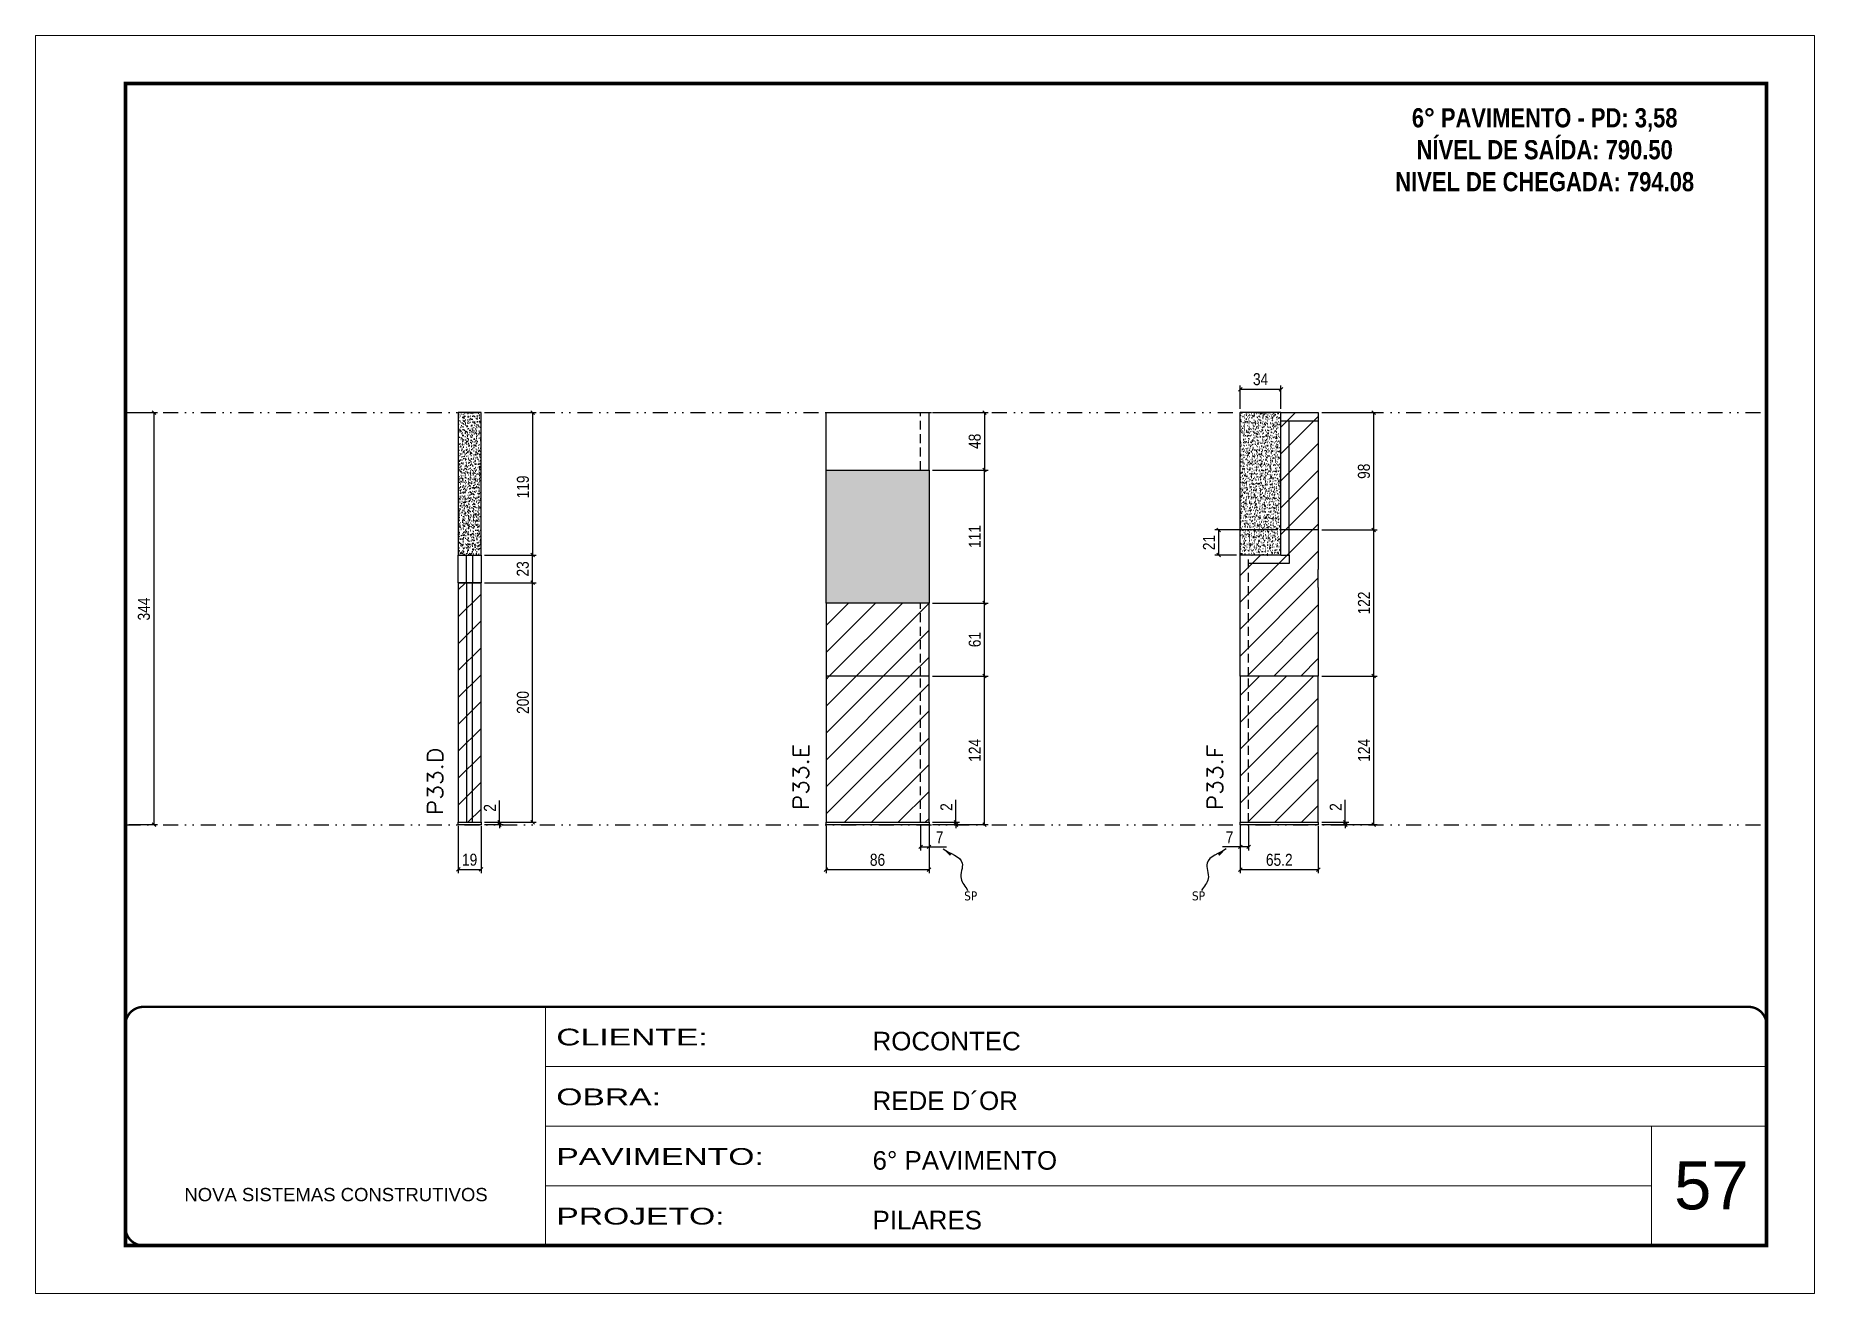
# Model space of a CAD drawing. Extents: x 28748 to 35002, y 14885 to 43501.
# Drawn here: x 28748 to 30233, y 26371 to 27421 of the extents above; entities that cross this region are included whole.
import ezdxf

# ---------------------------------------------------------------- set-up
doc = ezdxf.new("R2010")
doc.units = 0
for name, pattern in [('CONTINUO', [0]), ('DASHED', [0.75, 0.5, -0.25]), ('DIVIDE2', [0.625, 0.25, -0.125, 0, -0.125, 0, -0.125]), ('HIDDEN', [0.375, 0.25, -0.125])]:
    doc.linetypes.add(name, pattern=pattern)
for name, color, linetype, lineweight in [('CARIMBO', 255, 'Continuous', 9), ('Folhas', 255, 'Continuous', 9), ('Hachura', 251, 'Continuous', 9), ('SARRAFO DE PRESSAO', 251, 'DASHED', 9), ('Texto Seção', 7, 'Continuous', 15)]:
    doc.layers.add(name, color=color, linetype=linetype, lineweight=lineweight)
for name, color, linetype in [('COTA', 241, 'Continuous'), ('NOMENCLATURA', 7, 'Continuous'), ('Nível', 160, 'Continuous'), ('Painéis', 200, 'Continuous'), ('SARR_2.2x7', 40, 'Continuous'), ('Sarrafo de Pressão', 42, 'HIDDEN'), ('texto', 7, 'Continuous')]:
    doc.layers.add(name, color=color, linetype=linetype)
doc.styles.add('ARIAL', font='arial.ttf')
doc.styles.add('COTA TECNICA', font='techl___.ttf', dxfattribs={"height": 10})
doc.styles.add('COTA TECNICA-50', font='techl___.ttf', dxfattribs={"height": 10})
doc.styles.add('REGUA-120', font='ROMANS.shx', dxfattribs={"height": 15})
doc.styles.add('ROMANC', font='techb___.ttf', dxfattribs={"height": 2.5})
doc.styles.get("Standard").update_dxf_attribs({"font": 'arial.ttf'})
doc.styles.add('Tecnologia', font='')
doc.styles.get('Tecnologia').set_extended_font_data('Forgotten Futurist')
doc.dimstyles.new('COTA PAINEL-50', dxfattribs={"dimtxt": 10, "dimasz": 3, "dimexe": 3, "dimexo": 3, "dimgap": 3, "dimtad": 1, "dimdec": 1, "dimzin": 12, "dimdsep": 46, "dimtxsty": 'COTA TECNICA-50', "dimblk1": 'OBLIQUE', "dimblk2": 'OBLIQUE', "dimsah": 1, "dimcen": 0.9, "dimclrd": 4, "dimclre": 4, "dimclrt": 240, "dimadec": 1, "dimazin": 3, "dimtfac": 1, "dimtdec": 1, "dimtmove": 0, "dimatfit": 3, "dimfxl": 1, "dimtolj": 1, "dimtzin": 12, "dimarcsym": 0})
doc.dimstyles.new('PAINEL', dxfattribs={"dimtxt": 10, "dimasz": 3, "dimexe": 3, "dimexo": 3, "dimgap": 3, "dimtad": 1, "dimdec": 1, "dimzin": 12, "dimdsep": 46, "dimtxsty": 'COTA TECNICA', "dimblk1": 'OBLIQUE', "dimblk2": 'OBLIQUE', "dimsah": 1, "dimcen": 0.9, "dimclrd": 4, "dimclre": 4, "dimclrt": 240, "dimadec": 1, "dimazin": 3, "dimtfac": 1, "dimtdec": 1, "dimtmove": 0, "dimatfit": 3, "dimfxl": 1, "dimtolj": 1, "dimtzin": 12, "dimarcsym": 0})
doc.dimstyles.get("Standard").update_dxf_attribs({"dimtxt": 0.18, "dimasz": 0.18, "dimexe": 0.18, "dimexo": 0.0625, "dimgap": 0.09, "dimtad": 0, "dimtih": 1, "dimtoh": 1, "dimdec": 4, "dimzin": 0, "dimdsep": 46, "dimtxsty": 'Standard', "dimcen": 0.09, "dimadec": 0, "dimazin": 0, "dimtfac": 1, "dimtdec": 4, "dimtofl": 0, "dimtmove": 0, "dimatfit": 3, "dimfxl": 1, "dimtolj": 1, "dimtzin": 0, "dimarcsym": 0})
pattern_1 = [(45, (22602.309, 35568.31), (-11.22532, 11.22532), [])]

msp = doc.modelspace()

# ---------------------------------------------------------------- texts
at = {"layer": 'CARIMBO', "style": 'ARIAL'}
msp.add_text('57', height=40, dxfattribs=at).set_placement((30116.2, 26440.84))
at = {"layer": 'NOMENCLATURA', "color": 2, "insert": (30008.17, 27386.75), "char_height": 16, "attachment_point": 2, "style": 'ROMANC'}
msp.add_mtext_dynamic_manual_height_columns('\\P6° PAVIMENTO - PD: 3,58\\PNÍVEL DE SAÍDA: 790.50\\PNIVEL DE CHEGADA: 794.08', width=300.2766, gutter_width=1, heights=[0], dxfattribs=at)
at = {"layer": 'texto', "color": 0, "char_height": 7.5, "attachment_point": 5}
for insert in [(29528.99, 26702.48), (29719.19, 26702.48)]:
    msp.add_mtext('{\\fTahoma|b0|i0|c0|p34;\\C4;SP}', dxfattribs=dict(at, insert=insert))
at = {"layer": 'Texto Seção', "style": 'REGUA-120', "width": 1.1}
for s, p in [('P33.D', (29088.45, 26769.87)), ('P33.E', (29393.75, 26774.04)), ('P33.F', (29739.5, 26774.04))]:
    msp.add_text(s, height=13, rotation=90, dxfattribs=at).set_placement(p)

# ---------------------------------------------------------------- blocks, each defined once
blk = doc.blocks.new('9999999999')
at = {"color": 30, "linetype": 'CONTINUO'}
for p, q in [((98564.6, 34230.2), (98564.6, 34429.4)), ((98564.6, 34379.6), (99584, 34379.6)), ((98564.6, 34329.8), (99488, 34329.8)), ((99584, 34329.8), (99488, 34329.8)), ((99488, 34329.8), (99488, 34230.2)), ((98564.6, 34280), (99488, 34280))]:
    blk.add_line(p, q, dxfattribs=at)
at = {"color": 30, "linetype": 'CONTINUO', "const_width": 2}
blk.add_lwpolyline([(99584, 34230.2), (99584, 34414.4, 0.414214), (99569, 34429.4), (98229, 34429.4, 0.414214), (98214, 34414.4), (98214, 34245.2, 0.414214), (98229, 34230.2), (99584, 34230.2)], format="xyb", dxfattribs=at)
at = {"layer": 'Folhas'}
blk.add_lwpolyline([(98139, 34190.2), (99624, 34190.2), (99624, 35240.2), (98139, 35240.2)], close=True, dxfattribs=at)
at = {"layer": 'Folhas', "color": 30, "const_width": 3}
blk.add_lwpolyline([(98214, 34230.2), (99584, 34230.2), (99584, 35200.2), (98214, 35200.2)], close=True, dxfattribs=at)
at = {"color": 7, "linetype": 'Continuous', "ltscale": 5, "style": 'ARIAL'}
for s, height, p in [('ROCONTEC', 15.48, (98837.7, 34393.1)), ('REDE D´OR', 15.48, (98837.7, 34343.3)), ('6° PAVIMENTO', 15.483, (98837.7, 34293.5)), ('NOVA SISTEMAS CONSTRUTIVOS', 11.059, (98263.2, 34267.2)), ('PILARES', 15.48, (98837.7, 34243.7))]:
    blk.add_text(s, height=height, dxfattribs=at).set_placement(p)
at = {"layer": 'Folhas', "color": 7, "style": 'Tecnologia', "width": 1.5}
for s, p in [('CLIENTE:', (98573.7, 34397.2)), ('OBRA:', (98573.7, 34347.3)), ('PAVIMENTO:', (98573.7, 34297.5)), ('PROJETO:', (98573.7, 34247.7))]:
    blk.add_text(s, height=14, dxfattribs=at).set_placement(p)
blk = doc.blocks.new('_Oblique')
at = {"color": 0, "linetype": 'ByBlock', "lineweight": -2}
blk.add_line((-0.5, -0.5), (0.5, 0.5), dxfattribs=at)
blk = doc.blocks.new('*D1070')
at = {"layer": 'COTA', "color": 4, "linetype": 'ByBlock', "lineweight": -2, "transparency": 16777216}
for p, q in [((28826.3, 27106), (28850.1, 27106)), ((28847.1, 27106), (28847.1, 26762)), ((28826.3, 26762), (28850.1, 26762))]:
    blk.add_line(p, q, dxfattribs=at)
at = {"layer": 'Defpoints', "color": 0, "linetype": 'ByBlock', "transparency": 16777216}
for p in [(28823.3, 27106), (28823.3, 26762), (28847.1, 26762)]:
    blk.add_point(p, dxfattribs=at)
at = {"layer": 'COTA', "color": 4, "linetype": 'ByBlock', "lineweight": -2, "transparency": 16777216, "xscale": 3, "yscale": 3, "zscale": 3}
for p, rotation in [((28847.1, 27106), 90), ((28847.1, 26762), 270)]:
    blk.add_blockref('_Oblique', p, dxfattribs=dict(at, rotation=rotation))
at = {"layer": 'COTA', "color": 240, "linetype": 'ByBlock', "transparency": 16777216, "insert": (28838.8, 26942), "char_height": 10, "attachment_point": 5, "rotation": 90, "style": 'COTA TECNICA'}
blk.add_mtext('\\A1;344', dxfattribs=at)
blk = doc.blocks.new('*D1071')
at = {"layer": 'COTA', "color": 4, "lineweight": -2, "transparency": 16777216}
for p, q in [((29754, 26761), (29754, 26721.5)), ((29819.2, 26761), (29819.2, 26721.5)), ((29754, 26724.5), (29819.2, 26724.5))]:
    blk.add_line(p, q, dxfattribs=at)
at = {"layer": 'Defpoints', "color": 0, "transparency": 16777216}
for p in [(29754, 26764), (29819.2, 26764), (29819.2, 26724.5)]:
    blk.add_point(p, dxfattribs=at)
at = {"layer": 'COTA', "color": 4, "lineweight": -2, "transparency": 16777216, "xscale": 3, "yscale": 3, "zscale": 3, "rotation": 180}
blk.add_blockref('_Oblique', (29754, 26724.5), dxfattribs=at)
at = {"layer": 'COTA', "color": 4, "lineweight": -2, "transparency": 16777216, "xscale": 3, "yscale": 3, "zscale": 3}
blk.add_blockref('_Oblique', (29819.2, 26724.5), dxfattribs=at)
at = {"layer": 'COTA', "color": 240, "transparency": 16777216, "insert": (29786.6, 26732.6), "char_height": 10, "attachment_point": 5, "style": 'COTA TECNICA'}
blk.add_mtext('\\A1;65.2', dxfattribs=at)
blk = doc.blocks.new('*D1072')
at = {"layer": 'COTA', "color": 4, "lineweight": -2, "transparency": 16777216}
for p, q in [((29761, 26761), (29761, 26740.5)), ((29754, 26759), (29754, 26740.5)), ((29754, 26743.5), (29739.2, 26743.5)), ((29761, 26743.5), (29754, 26743.5))]:
    blk.add_line(p, q, dxfattribs=at)
at = {"layer": 'Defpoints', "color": 0, "transparency": 16777216}
for p in [(29754, 26762), (29761, 26764), (29754, 26743.5)]:
    blk.add_point(p, dxfattribs=at)
at = {"layer": 'COTA', "color": 4, "lineweight": -2, "transparency": 16777216, "xscale": 3, "yscale": 3, "zscale": 3, "rotation": 180}
blk.add_blockref('_Oblique', (29754, 26743.5), dxfattribs=at)
at = {"layer": 'COTA', "color": 4, "lineweight": -2, "transparency": 16777216, "xscale": 3, "yscale": 3, "zscale": 3}
blk.add_blockref('_Oblique', (29761, 26743.5), dxfattribs=at)
at = {"layer": 'COTA', "color": 240, "transparency": 16777216, "insert": (29745.1, 26751.5), "char_height": 10, "attachment_point": 5, "style": 'COTA TECNICA-50'}
blk.add_mtext('\\A1;7', dxfattribs=at)
blk = doc.blocks.new('*D1073')
at = {"layer": 'COTA', "color": 4, "lineweight": -2, "transparency": 16777216}
for p, q in [((29822.2, 26886), (29868.4, 26886)), ((29865.4, 26762), (29865.4, 26886)), ((29822.2, 26762), (29868.4, 26762))]:
    blk.add_line(p, q, dxfattribs=at)
at = {"layer": 'Defpoints', "color": 0, "transparency": 16777216}
for p in [(29819.2, 26886), (29865.4, 26886), (29819.2, 26762)]:
    blk.add_point(p, dxfattribs=at)
at = {"layer": 'COTA', "color": 4, "lineweight": -2, "transparency": 16777216, "xscale": 3, "yscale": 3, "zscale": 3}
for p, rotation in [((29865.4, 26886), 90), ((29865.4, 26762), 270)]:
    blk.add_blockref('_Oblique', p, dxfattribs=dict(at, rotation=rotation))
at = {"layer": 'COTA', "color": 240, "transparency": 16777216, "insert": (29857.3, 26824), "char_height": 10, "attachment_point": 5, "rotation": 90, "style": 'COTA TECNICA-50'}
blk.add_mtext('\\A1;124', dxfattribs=at)
blk = doc.blocks.new('*D1074')
at = {"layer": 'COTA', "color": 4, "lineweight": -2, "transparency": 16777216}
for p, q in [((29841.7, 26764), (29841.7, 26782.8)), ((29822.2, 26764), (29844.7, 26764)), ((29822.2, 26762), (29844.7, 26762)), ((29841.7, 26762), (29841.7, 26764)), ((29841.7, 26762), (29841.7, 26759))]:
    blk.add_line(p, q, dxfattribs=at)
at = {"layer": 'Defpoints', "color": 0, "transparency": 16777216}
for p in [(29819.2, 26764), (29819.2, 26762), (29841.7, 26762)]:
    blk.add_point(p, dxfattribs=at)
at = {"layer": 'COTA', "color": 4, "lineweight": -2, "transparency": 16777216, "xscale": 3, "yscale": 3, "zscale": 3}
for p, rotation in [((29841.7, 26764), 270), ((29841.7, 26762), 90)]:
    blk.add_blockref('_Oblique', p, dxfattribs=dict(at, rotation=rotation))
at = {"layer": 'COTA', "color": 240, "transparency": 16777216, "insert": (29833.7, 26776.7), "char_height": 10, "attachment_point": 5, "rotation": 90, "style": 'COTA TECNICA-50'}
blk.add_mtext('\\A1;2', dxfattribs=at)
blk = doc.blocks.new('*D1075')
at = {"layer": 'COTA', "color": 4, "lineweight": -2, "transparency": 16777216}
for p, q in [((29408.2, 26761), (29408.2, 26721.5)), ((29494.2, 26761), (29494.2, 26721.5)), ((29408.2, 26724.5), (29494.2, 26724.5))]:
    blk.add_line(p, q, dxfattribs=at)
at = {"layer": 'Defpoints', "color": 0, "transparency": 16777216}
for p in [(29408.2, 26764), (29494.2, 26764), (29494.2, 26724.5)]:
    blk.add_point(p, dxfattribs=at)
at = {"layer": 'COTA', "color": 4, "lineweight": -2, "transparency": 16777216, "xscale": 3, "yscale": 3, "zscale": 3, "rotation": 180}
blk.add_blockref('_Oblique', (29408.2, 26724.5), dxfattribs=at)
at = {"layer": 'COTA', "color": 4, "lineweight": -2, "transparency": 16777216, "xscale": 3, "yscale": 3, "zscale": 3}
blk.add_blockref('_Oblique', (29494.2, 26724.5), dxfattribs=at)
at = {"layer": 'COTA', "color": 240, "transparency": 16777216, "insert": (29451.2, 26732.6), "char_height": 10, "attachment_point": 5, "style": 'COTA TECNICA'}
blk.add_mtext('\\A1;86', dxfattribs=at)
blk = doc.blocks.new('*D1076')
at = {"layer": 'COTA', "color": 4, "lineweight": -2, "transparency": 16777216}
for p, q in [((29487.2, 26761), (29487.2, 26740.5)), ((29494.2, 26759), (29494.2, 26740.5)), ((29487.2, 26743.5), (29494.2, 26743.5)), ((29494.2, 26743.5), (29508.9, 26743.5))]:
    blk.add_line(p, q, dxfattribs=at)
at = {"layer": 'Defpoints', "color": 0, "transparency": 16777216}
for p in [(29487.2, 26764), (29494.2, 26762), (29494.2, 26743.5)]:
    blk.add_point(p, dxfattribs=at)
at = {"layer": 'COTA', "color": 4, "lineweight": -2, "transparency": 16777216, "xscale": 3, "yscale": 3, "zscale": 3, "rotation": 180}
blk.add_blockref('_Oblique', (29487.2, 26743.5), dxfattribs=at)
at = {"layer": 'COTA', "color": 4, "lineweight": -2, "transparency": 16777216, "xscale": 3, "yscale": 3, "zscale": 3}
blk.add_blockref('_Oblique', (29494.2, 26743.5), dxfattribs=at)
at = {"layer": 'COTA', "color": 240, "transparency": 16777216, "insert": (29503.1, 26751.5), "char_height": 10, "attachment_point": 5, "style": 'COTA TECNICA-50'}
blk.add_mtext('\\A1;7', dxfattribs=at)
blk = doc.blocks.new('*D1077')
at = {"layer": 'COTA', "color": 4, "lineweight": -2, "transparency": 16777216}
for p, q in [((29497.2, 26886), (29543.5, 26886)), ((29540.5, 26762), (29540.5, 26886)), ((29497.2, 26762), (29543.5, 26762))]:
    blk.add_line(p, q, dxfattribs=at)
at = {"layer": 'Defpoints', "color": 0, "transparency": 16777216}
for p in [(29494.2, 26886), (29540.5, 26886), (29494.2, 26762)]:
    blk.add_point(p, dxfattribs=at)
at = {"layer": 'COTA', "color": 4, "lineweight": -2, "transparency": 16777216, "xscale": 3, "yscale": 3, "zscale": 3}
for p, rotation in [((29540.5, 26886), 90), ((29540.5, 26762), 270)]:
    blk.add_blockref('_Oblique', p, dxfattribs=dict(at, rotation=rotation))
at = {"layer": 'COTA', "color": 240, "transparency": 16777216, "insert": (29532.4, 26824), "char_height": 10, "attachment_point": 5, "rotation": 90, "style": 'COTA TECNICA-50'}
blk.add_mtext('\\A1;124', dxfattribs=at)
blk = doc.blocks.new('*D1078')
at = {"layer": 'COTA', "color": 4, "lineweight": -2, "transparency": 16777216}
for p, q in [((29516.7, 26764), (29516.7, 26782.8)), ((29497.2, 26764), (29519.7, 26764)), ((29497.2, 26762), (29519.7, 26762)), ((29516.7, 26762), (29516.7, 26764)), ((29516.7, 26762), (29516.7, 26759))]:
    blk.add_line(p, q, dxfattribs=at)
at = {"layer": 'Defpoints', "color": 0, "transparency": 16777216}
for p in [(29494.2, 26764), (29494.2, 26762), (29516.7, 26762)]:
    blk.add_point(p, dxfattribs=at)
at = {"layer": 'COTA', "color": 4, "lineweight": -2, "transparency": 16777216, "xscale": 3, "yscale": 3, "zscale": 3}
for p, rotation in [((29516.7, 26764), 270), ((29516.7, 26762), 90)]:
    blk.add_blockref('_Oblique', p, dxfattribs=dict(at, rotation=rotation))
at = {"layer": 'COTA', "color": 240, "transparency": 16777216, "insert": (29508.7, 26776.7), "char_height": 10, "attachment_point": 5, "rotation": 90, "style": 'COTA TECNICA-50'}
blk.add_mtext('\\A1;2', dxfattribs=at)
blk = doc.blocks.new('*D1079')
at = {"layer": 'COTA', "color": 4, "linetype": 'ByBlock', "lineweight": -2, "transparency": 16777216}
for p, q in [((29497.2, 26947), (29543.5, 26947)), ((29540.5, 26886), (29540.5, 26947)), ((29497.2, 26886), (29543.5, 26886))]:
    blk.add_line(p, q, dxfattribs=at)
at = {"layer": 'Defpoints', "color": 0, "linetype": 'ByBlock', "transparency": 16777216}
for p in [(29494.2, 26947), (29540.5, 26947), (29494.2, 26886)]:
    blk.add_point(p, dxfattribs=at)
at = {"layer": 'COTA', "color": 4, "linetype": 'ByBlock', "lineweight": -2, "transparency": 16777216, "xscale": 3, "yscale": 3, "zscale": 3}
for p, rotation in [((29540.5, 26947), 90), ((29540.5, 26886), 270)]:
    blk.add_blockref('_Oblique', p, dxfattribs=dict(at, rotation=rotation))
at = {"layer": 'COTA', "color": 240, "linetype": 'ByBlock', "transparency": 16777216, "insert": (29532.4, 26916.5), "char_height": 10, "attachment_point": 5, "rotation": 90, "style": 'COTA TECNICA'}
blk.add_mtext('\\A1;61', dxfattribs=at)
blk = doc.blocks.new('*D1204')
at = {"layer": 'COTA', "color": 4, "lineweight": -2, "transparency": 16777216}
for p, q in [((29101.2, 26761), (29101.2, 26721.6)), ((29120.2, 26761), (29120.2, 26721.6)), ((29101.2, 26724.6), (29120.2, 26724.6))]:
    blk.add_line(p, q, dxfattribs=at)
at = {"layer": 'Defpoints', "color": 0, "transparency": 16777216}
for p in [(29101.2, 26764), (29120.2, 26764), (29120.2, 26724.6)]:
    blk.add_point(p, dxfattribs=at)
at = {"layer": 'COTA', "color": 4, "lineweight": -2, "transparency": 16777216, "xscale": 3, "yscale": 3, "zscale": 3, "rotation": 180}
blk.add_blockref('_Oblique', (29101.2, 26724.6), dxfattribs=at)
at = {"layer": 'COTA', "color": 4, "lineweight": -2, "transparency": 16777216, "xscale": 3, "yscale": 3, "zscale": 3}
blk.add_blockref('_Oblique', (29120.2, 26724.6), dxfattribs=at)
at = {"layer": 'COTA', "color": 240, "transparency": 16777216, "insert": (29110.7, 26732.7), "char_height": 10, "attachment_point": 5, "style": 'COTA TECNICA'}
blk.add_mtext('\\A1;19', dxfattribs=at)
blk = doc.blocks.new('*D1205')
at = {"layer": 'COTA', "color": 4, "lineweight": -2, "transparency": 16777216}
for p, q in [((29135.6, 26764), (29135.6, 26782.1)), ((29123.2, 26764), (29138.6, 26764)), ((29123.2, 26762), (29138.6, 26762)), ((29135.6, 26762), (29135.6, 26764)), ((29135.6, 26762), (29135.6, 26759))]:
    blk.add_line(p, q, dxfattribs=at)
at = {"layer": 'Defpoints', "color": 0, "transparency": 16777216}
for p in [(29120.2, 26764), (29120.2, 26762), (29135.6, 26764)]:
    blk.add_point(p, dxfattribs=at)
at = {"layer": 'COTA', "color": 4, "lineweight": -2, "transparency": 16777216, "xscale": 3, "yscale": 3, "zscale": 3}
for p, rotation in [((29135.6, 26764), 270), ((29135.6, 26762), 90)]:
    blk.add_blockref('_Oblique', p, dxfattribs=dict(at, rotation=rotation))
at = {"layer": 'COTA', "color": 240, "transparency": 16777216, "insert": (29127.6, 26776), "char_height": 10, "attachment_point": 5, "rotation": 90, "style": 'COTA TECNICA-50'}
blk.add_mtext('\\A1;2', dxfattribs=at)
blk = doc.blocks.new('*D1985')
at = {"layer": 'COTA', "color": 4, "linetype": 'ByBlock', "lineweight": -2, "transparency": 16777216}
for p, q in [((29123.2, 27106), (29166.3, 27106)), ((29163.3, 27106), (29163.3, 26987)), ((29123.2, 26987), (29166.3, 26987))]:
    blk.add_line(p, q, dxfattribs=at)
at = {"layer": 'Defpoints', "color": 0, "linetype": 'ByBlock', "transparency": 16777216}
for p in [(29120.2, 27106), (29120.2, 26987), (29163.3, 26987)]:
    blk.add_point(p, dxfattribs=at)
at = {"layer": 'COTA', "color": 4, "linetype": 'ByBlock', "lineweight": -2, "transparency": 16777216, "xscale": 3, "yscale": 3, "zscale": 3}
for p, rotation in [((29163.3, 27106), 90), ((29163.3, 26987), 270)]:
    blk.add_blockref('_Oblique', p, dxfattribs=dict(at, rotation=rotation))
at = {"layer": 'COTA', "color": 240, "linetype": 'ByBlock', "transparency": 16777216, "insert": (29155.2, 27043.9), "char_height": 10, "attachment_point": 5, "rotation": 90, "style": 'COTA TECNICA'}
blk.add_mtext('\\A1;119', dxfattribs=at)
blk = doc.blocks.new('*D1986')
at = {"layer": 'COTA', "color": 4, "linetype": 'ByBlock', "lineweight": -2, "transparency": 16777216}
for p, q in [((29123.2, 26964), (29166.3, 26964)), ((29163.3, 26764), (29163.3, 26964)), ((29123.2, 26764), (29166.3, 26764))]:
    blk.add_line(p, q, dxfattribs=at)
at = {"layer": 'Defpoints', "color": 0, "linetype": 'ByBlock', "transparency": 16777216}
for p in [(29120.2, 26964), (29163.3, 26964), (29120.2, 26764)]:
    blk.add_point(p, dxfattribs=at)
at = {"layer": 'COTA', "color": 4, "linetype": 'ByBlock', "lineweight": -2, "transparency": 16777216, "xscale": 3, "yscale": 3, "zscale": 3}
for p, rotation in [((29163.3, 26964), 90), ((29163.3, 26764), 270)]:
    blk.add_blockref('_Oblique', p, dxfattribs=dict(at, rotation=rotation))
at = {"layer": 'COTA', "color": 240, "linetype": 'ByBlock', "transparency": 16777216, "insert": (29155.2, 26864), "char_height": 10, "attachment_point": 5, "rotation": 90, "style": 'COTA TECNICA'}
blk.add_mtext('\\A1;200', dxfattribs=at)
blk = doc.blocks.new('*D1209')
at = {"layer": 'COTA', "color": 4, "lineweight": -2, "transparency": 16777216}
for p, q in [((29497.2, 27058), (29543.5, 27058)), ((29540.5, 26947), (29540.5, 27058)), ((29497.2, 26947), (29543.5, 26947))]:
    blk.add_line(p, q, dxfattribs=at)
at = {"layer": 'Defpoints', "color": 0, "transparency": 16777216}
for p in [(29494.2, 27058), (29540.5, 27058), (29494.2, 26947)]:
    blk.add_point(p, dxfattribs=at)
at = {"layer": 'COTA', "color": 4, "lineweight": -2, "transparency": 16777216, "xscale": 3, "yscale": 3, "zscale": 3}
for p, rotation in [((29540.5, 27058), 90), ((29540.5, 26947), 270)]:
    blk.add_blockref('_Oblique', p, dxfattribs=dict(at, rotation=rotation))
at = {"layer": 'COTA', "color": 240, "transparency": 16777216, "insert": (29532.4, 27002.5), "char_height": 10, "attachment_point": 5, "rotation": 90, "style": 'COTA TECNICA-50'}
blk.add_mtext('\\A1;111', dxfattribs=at)
blk = doc.blocks.new('*D1428')
at = {"layer": 'COTA', "color": 4, "lineweight": -2, "transparency": 16777216}
for p, q in [((29822.2, 27008), (29868.4, 27008)), ((29865.4, 26886), (29865.4, 27008)), ((29822.2, 26886), (29868.4, 26886))]:
    blk.add_line(p, q, dxfattribs=at)
at = {"layer": 'Defpoints', "color": 0, "transparency": 16777216}
for p in [(29819.2, 27008), (29865.4, 27008), (29819.2, 26886)]:
    blk.add_point(p, dxfattribs=at)
at = {"layer": 'COTA', "color": 4, "lineweight": -2, "transparency": 16777216, "xscale": 3, "yscale": 3, "zscale": 3}
for p, rotation in [((29865.4, 27008), 90), ((29865.4, 26886), 270)]:
    blk.add_blockref('_Oblique', p, dxfattribs=dict(at, rotation=rotation))
at = {"layer": 'COTA', "color": 240, "transparency": 16777216, "insert": (29857.3, 26947), "char_height": 10, "attachment_point": 5, "rotation": 90, "style": 'COTA TECNICA-50'}
blk.add_mtext('\\A1;122', dxfattribs=at)
blk = doc.blocks.new('*D2136')
at = {"layer": 'COTA', "color": 4, "lineweight": -2, "transparency": 16777216}
for p, q in [((29822.2, 27106), (29868.4, 27106)), ((29865.4, 27008), (29865.4, 27106)), ((29822.2, 27008), (29868.4, 27008))]:
    blk.add_line(p, q, dxfattribs=at)
at = {"layer": 'Defpoints', "color": 0, "transparency": 16777216}
for p in [(29819.2, 27106), (29865.4, 27106), (29819.2, 27008)]:
    blk.add_point(p, dxfattribs=at)
at = {"layer": 'COTA', "color": 4, "lineweight": -2, "transparency": 16777216, "xscale": 3, "yscale": 3, "zscale": 3}
for p, rotation in [((29865.4, 27106), 90), ((29865.4, 27008), 270)]:
    blk.add_blockref('_Oblique', p, dxfattribs=dict(at, rotation=rotation))
at = {"layer": 'COTA', "color": 240, "transparency": 16777216, "insert": (29857.3, 27057), "char_height": 10, "attachment_point": 5, "rotation": 90, "style": 'COTA TECNICA-50'}
blk.add_mtext('\\A1;98', dxfattribs=at)
blk = doc.blocks.new('*D2146')
at = {"layer": 'COTA', "color": 4, "lineweight": -2, "transparency": 16777216}
for p, q in [((29785, 27008), (29732.9, 27008)), ((29735.9, 27008), (29735.9, 26987)), ((29751, 26987), (29732.9, 26987))]:
    blk.add_line(p, q, dxfattribs=at)
at = {"layer": 'Defpoints', "color": 0, "transparency": 16777216}
for p in [(29788, 27008), (29735.9, 26987), (29754, 26987)]:
    blk.add_point(p, dxfattribs=at)
at = {"layer": 'COTA', "color": 4, "lineweight": -2, "transparency": 16777216, "xscale": 3, "yscale": 3, "zscale": 3}
for p, rotation in [((29735.9, 27008), 90), ((29735.9, 26987), 270)]:
    blk.add_blockref('_Oblique', p, dxfattribs=dict(at, rotation=rotation))
at = {"layer": 'COTA', "color": 240, "transparency": 16777216, "insert": (29727.9, 26997.5), "char_height": 10, "attachment_point": 5, "rotation": 90, "style": 'COTA TECNICA-50'}
blk.add_mtext('\\A1;21', dxfattribs=at)
blk = doc.blocks.new('*D2147')
at = {"layer": 'COTA', "color": 4, "lineweight": -2, "transparency": 16777216}
for p, q in [((29754, 27109), (29754, 27128.5)), ((29754, 27125.5), (29788, 27125.5)), ((29788, 27109), (29788, 27128.5))]:
    blk.add_line(p, q, dxfattribs=at)
at = {"layer": 'Defpoints', "color": 0, "transparency": 16777216}
for p in [(29788, 27125.5), (29754, 27106), (29788, 27106)]:
    blk.add_point(p, dxfattribs=at)
at = {"layer": 'COTA', "color": 4, "lineweight": -2, "transparency": 16777216, "xscale": 3, "yscale": 3, "zscale": 3, "rotation": 180}
blk.add_blockref('_Oblique', (29754, 27125.5), dxfattribs=at)
at = {"layer": 'COTA', "color": 4, "lineweight": -2, "transparency": 16777216, "xscale": 3, "yscale": 3, "zscale": 3}
blk.add_blockref('_Oblique', (29788, 27125.5), dxfattribs=at)
at = {"layer": 'COTA', "color": 240, "transparency": 16777216, "insert": (29771, 27133.8), "char_height": 10, "attachment_point": 5, "style": 'COTA TECNICA-50'}
blk.add_mtext('\\A1;34', dxfattribs=at)
blk = doc.blocks.new('*D2473')
at = {"layer": 'COTA', "color": 4, "lineweight": -2, "transparency": 16777216}
for p, q in [((29497.2, 27106), (29543.5, 27106)), ((29540.5, 27106), (29540.5, 27058)), ((29497.2, 27058), (29543.5, 27058))]:
    blk.add_line(p, q, dxfattribs=at)
at = {"layer": 'Defpoints', "color": 0, "transparency": 16777216}
for p in [(29494.2, 27106), (29494.2, 27058), (29540.5, 27058)]:
    blk.add_point(p, dxfattribs=at)
at = {"layer": 'COTA', "color": 4, "lineweight": -2, "transparency": 16777216, "xscale": 3, "yscale": 3, "zscale": 3}
for p, rotation in [((29540.5, 27106), 90), ((29540.5, 27058), 270)]:
    blk.add_blockref('_Oblique', p, dxfattribs=dict(at, rotation=rotation))
at = {"layer": 'COTA', "color": 240, "transparency": 16777216, "insert": (29532.4, 27082), "char_height": 10, "attachment_point": 5, "rotation": 90, "style": 'COTA TECNICA'}
blk.add_mtext('\\A1;48', dxfattribs=at)
blk = doc.blocks.new('*D2475')
at = {"layer": 'COTA', "color": 4, "lineweight": -2, "transparency": 16777216}
for p, q in [((29123.2, 26987), (29166.3, 26987)), ((29163.3, 26964), (29163.3, 26987)), ((29123.2, 26964), (29166.3, 26964))]:
    blk.add_line(p, q, dxfattribs=at)
at = {"layer": 'Defpoints', "color": 0, "transparency": 16777216}
for p in [(29120.2, 26987), (29163.3, 26987), (29120.2, 26964)]:
    blk.add_point(p, dxfattribs=at)
at = {"layer": 'COTA', "color": 4, "lineweight": -2, "transparency": 16777216, "xscale": 3, "yscale": 3, "zscale": 3}
for p, rotation in [((29163.3, 26987), 90), ((29163.3, 26964), 270)]:
    blk.add_blockref('_Oblique', p, dxfattribs=dict(at, rotation=rotation))
at = {"layer": 'COTA', "color": 240, "transparency": 16777216, "insert": (29155.1, 26975.5), "char_height": 10, "attachment_point": 5, "rotation": 90, "style": 'COTA TECNICA'}
blk.add_mtext('\\A1;23', dxfattribs=at)

# ---------------------------------------------------------------- dimensions: what is measured, and where the dimension line sits
at = {"layer": 'COTA'}
for base, p1, p2, picture, middle in [((29787.96, 27125.54), (29753.96, 27105.98), (29787.96, 27105.98), '*D2147', (29770.96, 27133.76)), ((29494.22, 26743.47), (29487.22, 26763.98), (29494.22, 26761.98), '*D1076', (29503.08, 26751.54))]:
    dim = msp.add_linear_dim(base=base, p1=p1, p2=p2, dimstyle='COTA PAINEL-50', dxfattribs=at)
    dim.commit()
    dim.dimension.update_dxf_attribs({"geometry": picture, "text_midpoint": middle})
at = {"layer": 'COTA', "linetype": 'ByBlock'}
for base, p1, p2, picture, middle in [((28847.06, 26761.98), (28823.34, 27105.98), (28823.34, 26761.98), '*D1070', (28847.06, 26941.98)), ((29163.3, 26986.98), (29120.22, 27105.98), (29120.22, 26986.98), '*D1985', (29163.3, 27043.86))]:
    dim = msp.add_linear_dim(base=base, p1=p1, p2=p2, angle=90, dimstyle='PAINEL', dxfattribs=at)
    dim.commit()
    dim.dimension.update_dxf_attribs({"geometry": picture, "text_midpoint": middle, "dimtype": 160})
at = {"layer": 'COTA'}
for base, p1, p2, angle, dimstyle, picture, middle in [((29540.46, 27057.98), (29494.22, 27105.98), (29494.22, 27057.98), 90, 'PAINEL', '*D2473', (29532.36, 27081.98)), ((29540.46, 27057.98), (29494.22, 26946.98), (29494.22, 27057.98), 90, 'COTA PAINEL-50', '*D1209', (29532.4, 27002.48)), ((29735.94, 26986.98), (29787.96, 27007.98), (29753.96, 26986.98), 90, 'COTA PAINEL-50', '*D2146', (29727.88, 26997.48)), ((29865.4, 27007.98), (29819.16, 26885.98), (29819.16, 27007.98), 90, 'COTA PAINEL-50', '*D1428', (29857.34, 26946.98)), ((29163.3, 26986.98), (29120.22, 26963.98), (29120.22, 26986.98), 90, 'PAINEL', '*D2475', (29155.08, 26975.48)), ((29540.46, 26885.98), (29494.22, 26761.98), (29494.22, 26885.98), 90, 'COTA PAINEL-50', '*D1077', (29532.38, 26823.98)), ((29865.4, 26885.98), (29819.16, 26761.98), (29819.16, 26885.98), 90, 'COTA PAINEL-50', '*D1073', (29857.33, 26823.98)), ((29753.96, 26743.47), (29760.96, 26763.98), (29753.96, 26761.98), 180, 'COTA PAINEL-50', '*D1072', (29745.1, 26751.54))]:
    dim = msp.add_linear_dim(base=base, p1=p1, p2=p2, angle=angle, dimstyle=dimstyle, dxfattribs=at)
    dim.commit()
    dim.dimension.update_dxf_attribs({"geometry": picture, "text_midpoint": middle})
for base, p1, p2, picture, middle in [((29865.4, 27105.98), (29819.16, 27007.98), (29819.16, 27105.98), '*D2136', (29865.4, 27056.98)), ((29135.58, 26763.98), (29120.22, 26761.98), (29120.22, 26763.98), '*D1205', (29135.58, 26776.03)), ((29516.74, 26761.98), (29494.22, 26763.98), (29494.22, 26761.98), '*D1078', (29516.74, 26776.72)), ((29841.69, 26761.98), (29819.16, 26763.98), (29819.16, 26761.98), '*D1074', (29841.69, 26776.72))]:
    dim = msp.add_linear_dim(base=base, p1=p1, p2=p2, angle=90, dimstyle='COTA PAINEL-50', dxfattribs=at)
    dim.commit()
    dim.dimension.update_dxf_attribs({"geometry": picture, "text_midpoint": middle, "dimtype": 160})
at = {"layer": 'COTA', "linetype": 'ByBlock'}
for base, p1, p2, picture, middle in [((29163.3, 26963.98), (29120.22, 26763.98), (29120.22, 26963.98), '*D1986', (29155.2, 26863.98)), ((29540.46, 26946.98), (29494.22, 26885.98), (29494.22, 26946.98), '*D1079', (29532.35, 26916.48))]:
    dim = msp.add_linear_dim(base=base, p1=p1, p2=p2, angle=90, dimstyle='PAINEL', dxfattribs=at)
    dim.commit()
    dim.dimension.update_dxf_attribs({"geometry": picture, "text_midpoint": middle})
at = {"layer": 'COTA'}
for base, p1, p2, picture, middle in [((29120.22, 26724.63), (29101.22, 26763.98), (29120.22, 26763.98), '*D1204', (29110.72, 26732.72)), ((29494.22, 26724.52), (29408.22, 26763.98), (29494.22, 26763.98), '*D1075', (29451.22, 26732.65)), ((29819.16, 26724.52), (29753.96, 26763.98), (29819.16, 26763.98), '*D1071', (29786.56, 26732.63))]:
    dim = msp.add_linear_dim(base=base, p1=p1, p2=p2, dimstyle='PAINEL', override={"dimarcsym": 2}, dxfattribs=at)
    dim.commit()
    dim.dimension.update_dxf_attribs({"geometry": picture, "text_midpoint": middle})

# ---------------------------------------------------------------- hatches: boundary and pattern name
at = {"layer": 'COTA', "linetype": 'ByBlock'}
h = msp.add_hatch(dxfattribs=at)
h.set_pattern_fill('AR-CONC', color=256, scale=0.03)
h.set_pattern_definition([(50, (-102790.4367, -6765.937), (5.46554007, -0.47817257), [0.5715, -6.2865]), (355, (-102790.4367, -6765.937), (-1.05730264, 5.73170536), [0.4572, -5.02921753]), (100.4514447, (-102789.981, -6765.977), (4.40823741, 5.25353256), [0.48570026, -5.34270734]), (46.1842, (-102790.437, -6764.413), (8.13237123, -1.26126984), [0.85725, -9.42975]), (96.6355576, (-102789.759, -6764.518), (7.122124, 7.42278374), [0.7285507, -8.01406824]), (351.184151, (-102790.437, -6764.413), (7.122124, 7.42278374), [0.685799, -7.54379196]), (21, (-102789.6747, -6764.794), (4.54843174, -3.06795595), [0.5715, -6.2865]), (326, (-102789.6747, -6764.794), (1.85406085, 5.52563898), [0.4572, -5.0292]), (71.451445, (-102789.2956, -6765.05), (6.40249258, 2.45768307), [0.48570026, -5.34269813]), (37.5, (-102790.4367, -6765.9372), (0.092658098, 2.536651166), [0, -4.96824, 0, -5.1054, 0, -5.04825]), (7.5, (-102790.4367, -6765.9372), (2.004589875, 3.005417245), [0, -2.91084, 0, -4.85394, 0, -1.92405]), (327.5, (-102792.136, -6765.9372), (4.067717855, -0.17186232), [0, -1.905, 0, -5.9436, 0, -7.8867]), (317.5, (-102792.898, -6765.9372), (4.44387544, 0.76279473), [0, -2.4765, 0, -3.94716, 0, -5.6007])])
h.paths.add_polyline_path([(29120.22, 27105.98), (29101.22, 27105.98), (29101.22, 26986.98), (29120.22, 26986.98)])
h = msp.add_hatch(dxfattribs=at)
h.set_pattern_fill('AR-CONC', color=256, scale=0.03)
h.set_pattern_definition([(50, (-101536.8405, -2118.6368), (5.46554007, -0.47817257), [0.5715, -6.2865]), (355, (-101536.8405, -2118.637), (-1.05730264, 5.73170536), [0.4572, -5.02921753]), (100.4514447, (-101536.385, -2118.6766), (4.40823741, 5.25353256), [0.48570026, -5.34270734]), (46.1842, (-101536.8405, -2117.113), (8.13237123, -1.26126984), [0.85725, -9.42975]), (96.6355576, (-101536.163, -2117.218), (7.122124, 7.42278374), [0.7285507, -8.01406824]), (351.184151, (-101536.8405, -2117.113), (7.122124, 7.42278374), [0.685799, -7.54379196]), (21, (-101536.0785, -2117.4938), (4.54843174, -3.06795595), [0.5715, -6.2865]), (326, (-101536.0785, -2117.494), (1.85406085, 5.52563898), [0.4572, -5.0292]), (71.451445, (-101535.6995, -2117.7494), (6.40249258, 2.45768307), [0.48570026, -5.34269813]), (37.5, (-101536.8405, -2118.6368), (0.092658098, 2.536651166), [0, -4.96824, 0, -5.1054, 0, -5.04825]), (7.5, (-101536.8405, -2118.6368), (2.004589875, 3.005417245), [0, -2.91084, 0, -4.85394, 0, -1.92405]), (327.5, (-101538.5398, -2118.6368), (4.067717855, -0.17186232), [0, -1.905, 0, -5.9436, 0, -7.8867]), (317.5, (-101539.3018, -2118.6368), (4.44387544, 0.76279473), [0, -2.4765, 0, -3.94716, 0, -5.6007])])
h.paths.add_polyline_path([(29753.96, 27105.98), (29787.96, 27105.98), (29787.96, 26986.98), (29753.96, 26986.98)])
h.paths.add_polyline_path([(29787.96, 27061.98), (29753.96, 27041.98)], flags=17)
h = msp.add_hatch(dxfattribs=at)
h.set_pattern_fill('AR-CONC', color=256, scale=0.03)
h.set_pattern_definition([(50, (24716.043, 30406.966), (5.46554, -0.4781726), [0.5715, -6.2865]), (355, (24716.043, 30406.966), (-1.0573026, 5.7317054), [0.4572, -5.0292175]), (100.45144, (24716.4984, 30406.926), (4.4082374, 5.2535326), [0.4857003, -5.3427073]), (46.1842, (24716.043, 30408.49), (8.132371, -1.26127), [0.85725, -9.42975]), (96.63556, (24716.7206, 30408.385), (7.122124, 7.422784), [0.728551, -8.014068]), (351.18415, (24716.043, 30408.49), (7.122124, 7.422784), [0.685799, -7.543792]), (21, (24716.805, 30408.109), (4.5484317, -3.067956), [0.5715, -6.2865]), (326, (24716.805, 30408.109), (1.854061, 5.525639), [0.4572, -5.0292]), (71.45144, (24717.184, 30407.853), (6.4024926, 2.457683), [0.4857003, -5.342698]), (37.5, (24716.0429, 30406.9658), (0.0926581, 2.53665117), [0, -4.96824, 0, -5.1054, 0, -5.04825]), (7.5, (24716.043, 30406.9658), (2.0045899, 3.0054172), [0, -2.91084, 0, -4.85394, 0, -1.92405]), (327.5, (24714.3436, 30406.9658), (4.06771786, -0.1718623), [0, -1.905, 0, -5.9436, 0, -7.8867]), (317.5, (24713.5816, 30406.966), (4.4438754, 0.7627947), [0, -2.4765, 0, -3.94716, 0, -5.6007])])
h.paths.add_polyline_path([(29408.22, 26946.98), (29494.22, 26946.98), (29494.22, 27057.98), (29408.22, 27057.98)])
at = {"layer": 'Hachura', "linetype": 'ByBlock'}
h = msp.add_hatch(dxfattribs=at)
h.set_pattern_fill('ANSI31', color=256, scale=5)
h.paths.add_polyline_path([(29819.16, 27105.98), (29787.96, 27105.98), (29787.96, 27023.98), (29787.96, 27007.98), (29819.16, 27007.98)])
h = msp.add_hatch(dxfattribs=at)
h.set_pattern_fill('ANSI31', color=256, scale=5)
h.paths.add_polyline_path([(29819.16, 26959.98), (29819.16, 26974.98), (29819.16, 27007.98), (29787.96, 27007.98), (29787.96, 26986.98), (29753.96, 26986.98), (29753.96, 26959.98), (29753.96, 26885.98), (29819.16, 26885.98)])
h = msp.add_hatch(dxfattribs=at)
h.set_pattern_fill('ANSI31', color=256, scale=5)
h.set_pattern_definition(pattern_1)
h.paths.add_polyline_path([(29120.22, 26963.98), (29101.22, 26963.98), (29101.22, 26763.98), (29120.22, 26763.98)])
h = msp.add_hatch(dxfattribs=at)
h.set_pattern_fill('ANSI31', color=256, scale=5)
h.set_pattern_definition(pattern_1)
h.paths.add_polyline_path([(29494.22, 26946.98), (29408.22, 26946.98), (29408.22, 26885.98), (29494.22, 26885.98)])
h = msp.add_hatch(dxfattribs=at)
h.set_pattern_fill('ANSI31', color=256, scale=5)
h.set_pattern_definition(pattern_1)
h.paths.add_polyline_path([(29494.22, 26885.98), (29408.22, 26885.98), (29408.22, 26763.98), (29494.22, 26763.98)])
h = msp.add_hatch(dxfattribs=at)
h.set_pattern_fill('ANSI31', color=256, scale=5)
h.set_pattern_definition(pattern_1)
h.paths.add_polyline_path([(29819.16, 26885.98), (29753.96, 26885.98), (29753.96, 26763.98), (29819.16, 26763.98)])

# ---------------------------------------------------------------- linework, layer by layer
at = {"layer": 'COTA', "linetype": 'ByBlock'}
for p, q in [((29753.96, 26986.98), (29753.96, 27105.98)), ((29787.96, 27105.98), (29753.96, 27105.98)), ((29408.22, 26946.98), (29408.22, 27057.98)), ((29408.22, 27057.98), (29494.22, 27057.98)), ((29494.22, 27057.98), (29494.22, 26946.98))]:
    msp.add_line(p, q, dxfattribs=at)
msp.add_lwpolyline([(29101.22, 26986.98), (29120.22, 26986.98), (29120.22, 27105.98), (29101.22, 27105.98)], close=True, dxfattribs=at)
at = {"layer": 'Nível', "color": 4, "linetype": 'DIVIDE2', "ltscale": 50}
for p, q in [((28823.34, 27105.98), (30193.34, 27105.98)), ((28823.34, 26761.98), (30193.34, 26761.98))]:
    msp.add_line(p, q, dxfattribs=at)
at = {"layer": 'Painéis'}
for p, q in [((29408.22, 27057.98), (29408.22, 27105.98)), ((29408.22, 27105.98), (29494.22, 27105.98)), ((29494.22, 27057.98), (29494.22, 27105.98)), ((29787.96, 26986.98), (29787.96, 27105.98)), ((29787.96, 27105.98), (29819.16, 27105.98)), ((29819.16, 27105.98), (29819.16, 26974.98)), ((29408.22, 27057.98), (29494.22, 27057.98)), ((29494.22, 27057.98), (29494.22, 27057.98)), ((29819.16, 27007.98), (29787.96, 27007.98)), ((29101.22, 26986.98), (29120.22, 26986.98)), ((29101.22, 26963.98), (29101.22, 26986.98)), ((29120.22, 26986.98), (29120.22, 26963.98)), ((29787.96, 26986.98), (29753.96, 26986.98)), ((29753.96, 26959.98), (29753.96, 26986.98)), ((29819.16, 26959.98), (29819.16, 26974.98)), ((29101.22, 26963.98), (29120.22, 26963.98)), ((29120.22, 26963.98), (29101.22, 26963.98)), ((29101.22, 26963.98), (29120.22, 26963.98)), ((29120.22, 26963.98), (29101.22, 26963.98)), ((29120.22, 26963.98), (29101.22, 26963.98)), ((29753.96, 26885.98), (29753.96, 26959.98)), ((29819.16, 26959.98), (29819.16, 26885.98)), ((29101.22, 26950.98), (29101.22, 26763.98)), ((29120.22, 26763.98), (29120.22, 26950.98)), ((29408.22, 26946.98), (29408.22, 26885.98)), ((29494.22, 26946.98), (29408.22, 26946.98)), ((29494.22, 26946.98), (29408.22, 26946.98)), ((29494.22, 26885.98), (29494.22, 26946.98)), ((29819.16, 26885.98), (29753.96, 26885.98)), ((29101.22, 26763.98), (29120.22, 26763.98))]:
    msp.add_line(p, q, dxfattribs=at)
at = {"layer": 'Painéis', "linetype": 'ByBlock'}
for p, q in [((29120.22, 26963.98), (29101.22, 26963.98)), ((29101.22, 26963.98), (29101.22, 26950.98)), ((29120.22, 26950.98), (29120.22, 26963.98))]:
    msp.add_line(p, q, dxfattribs=at)
at = {"layer": 'Painéis'}
for points in [[(29408.22, 26763.98), (29494.22, 26763.98), (29494.22, 26885.98), (29408.22, 26885.98)], [(29753.96, 26763.98), (29819.16, 26763.98), (29819.16, 26885.98), (29753.96, 26885.98)], [(29101.22, 26763.98), (29120.22, 26763.98), (29120.22, 26761.98), (29101.22, 26761.98)], [(29408.22, 26763.98), (29494.22, 26763.98), (29494.22, 26761.98), (29408.22, 26761.98)], [(29753.96, 26763.98), (29819.16, 26763.98), (29819.16, 26761.98), (29753.96, 26761.98)]]:
    msp.add_lwpolyline(points, close=True, dxfattribs=at)
at = {"layer": 'SARR_2.2x7'}
for p, q in [((29787.96, 27098.98), (29819.16, 27098.98)), ((29794.96, 27007.98), (29794.96, 27098.98)), ((29494.22, 27050.98), (29494.22, 27050.98)), ((29794.96, 26986.98), (29794.96, 27007.98)), ((29108.22, 26963.98), (29108.22, 26986.98)), ((29113.22, 26986.98), (29113.22, 26963.98)), ((29787.96, 26986.98), (29794.96, 26986.98)), ((29794.96, 26986.98), (29794.96, 26979.98)), ((29794.96, 26979.98), (29760.96, 26979.98)), ((29108.22, 26963.98), (29108.22, 26763.98)), ((29113.22, 26763.98), (29113.22, 26963.98))]:
    msp.add_line(p, q, dxfattribs=at)
at = {"layer": 'Sarrafo de Pressão', "ltscale": 30}
for p, q in [((29487.22, 27057.98), (29487.22, 27105.98)), ((29760.96, 26885.98), (29760.96, 26986.98)), ((29487.22, 26885.98), (29487.22, 26946.98)), ((29487.22, 26763.98), (29487.22, 26885.98)), ((29760.96, 26763.98), (29760.96, 26885.98))]:
    msp.add_line(p, q, dxfattribs=at)

# ---------------------------------------------------------------- block references
at = {"layer": 'SARRAFO DE PRESSAO', "color": 6, "linetype": 'ByBlock'}
msp.add_blockref('9999999999', (-69390.64, -7819.51), dxfattribs=at)

msp.set_redraw_order([(e.dxf.handle, doc.entitydb.next_handle()) for e in msp.query("TEXT MTEXT ATTDEF DIMENSION ARC_DIMENSION")])  # texts and dimensions are drawn at this point

# ---------------------------------------------------------------- leaders
at = {"layer": 'COTA', "path_type": 1}
for points in [[(29506.05, 26741.8), (29521.83, 26729.96), (29520.91, 26716.95), (29526.46, 26707.17)], [(29742.13, 26741.8), (29726.35, 26729.96), (29727.27, 26716.95), (29721.72, 26707.17)]]:
    msp.add_leader(points, dimstyle='Standard', override={"dimasz": 8}, dxfattribs=at)

doc.saveas('drawing.dxf')
